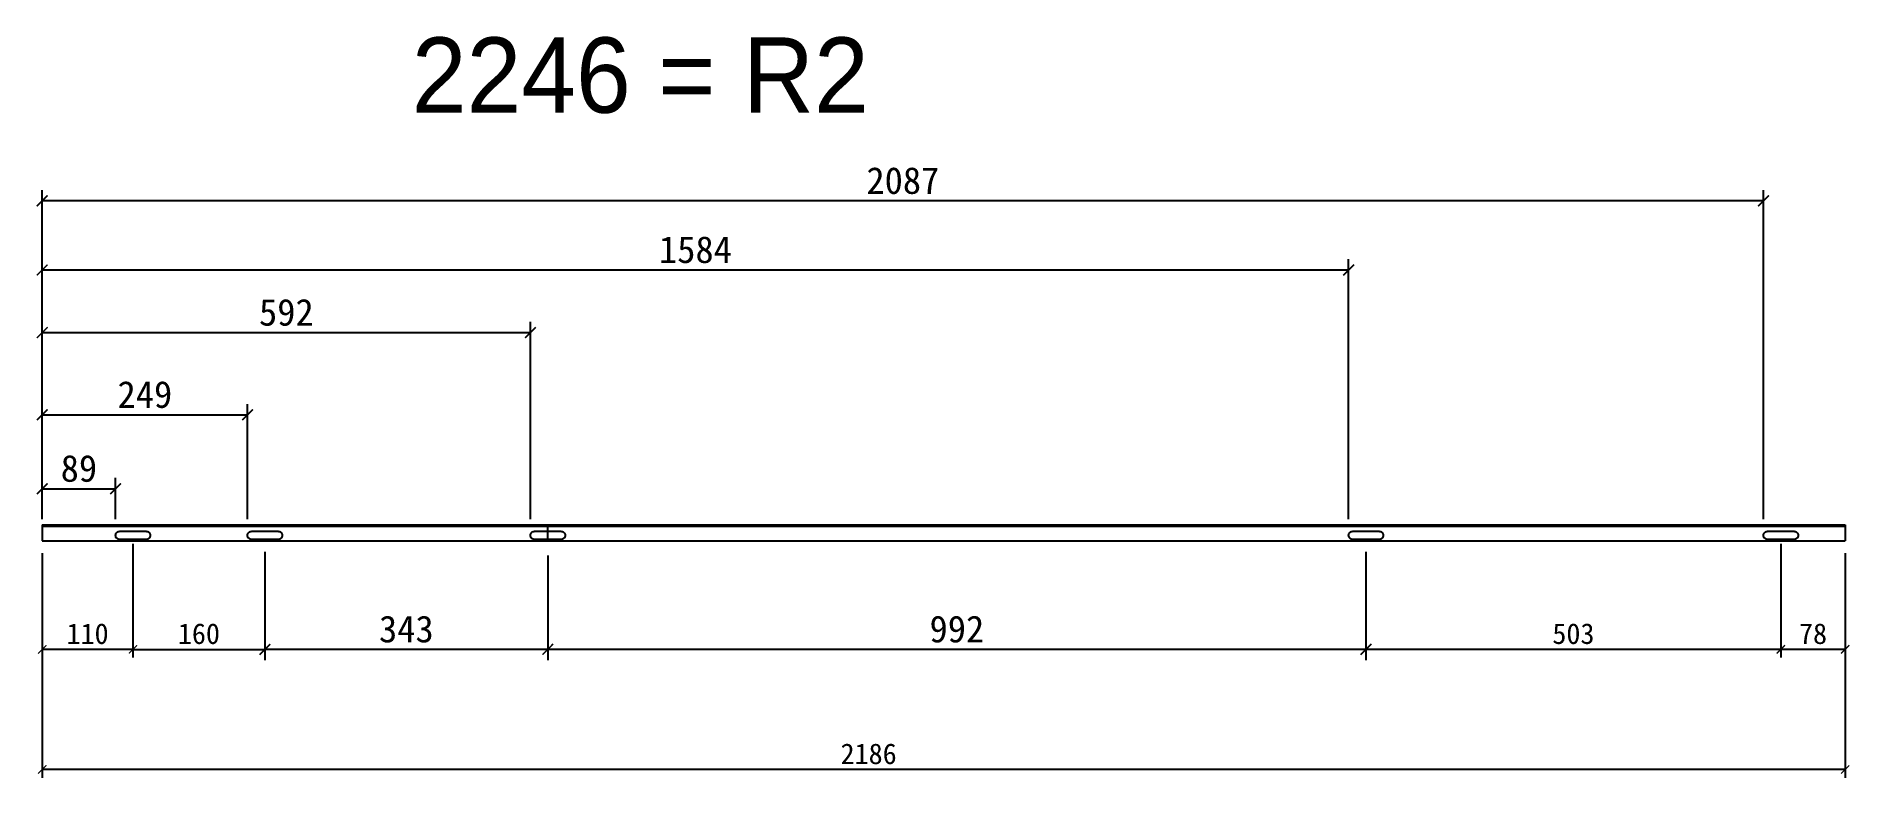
# Model space of a CAD drawing. Header units: millimetres. Extents: x -44117 to 256353, y -2095463 to 65325.
# Drawn here: x 139312 to 141511, y -1105310 to -1104412 of the extents above; entities that cross this region are included whole.
import ezdxf

# ---------------------------------------------------------------- set-up
doc = ezdxf.new("R2010")
doc.units = ezdxf.units.MM
doc.header["$LTSCALE"] = 10
doc.dimstyles.new('ISO-25', dxfattribs={"dimtxt": 2.5, "dimasz": 2.5, "dimexe": 1, "dimexo": 1, "dimtad": 1, "dimtxsty": 'Standard', "dimblk": 'ARCHTICK', "dimcen": 2.5, "dimadec": 0, "dimazin": 0, "dimtfac": 1, "dimtmove": 0, "dimatfit": 3, "dimfxl": 0, "dimarcsym": 0})

msp = doc.modelspace()

# ---------------------------------------------------------------- texts
at = {"insert": (139767.10997, -1104413.22077), "char_height": 91.2356303, "attachment_point": 1}
msp.add_mtext_dynamic_manual_height_columns('{\\fGulim|b0|i0|c129|p50;2246 = R2}', width=2155.3243433, gutter_width=8.14604, heights=[-93.90831], dxfattribs=at)

# ---------------------------------------------------------------- blocks, each defined once
blk = doc.blocks.new('_ArchTick')
at = {"color": 0, "linetype": 'ByBlock', "const_width": 0.15}
blk.add_lwpolyline([(-0.5, -0.5), (0.5, 0.5)], dxfattribs=at)
blk = doc.blocks.new('*D7794')
at = {"color": 0, "lineweight": -2}
for p, q in [((139319, -1105037.9), (139319, -1105310)), ((141505, -1105037.9), (141505, -1105310)), ((141505, -1105300), (139319, -1105300))]:
    blk.add_line(p, q, dxfattribs=at)
at = {"layer": 'Defpoints', "color": 0}
for p in [(139319, -1105022.9), (141505, -1105022.9), (139319, -1105300)]:
    blk.add_point(p, dxfattribs=at)
at = {"color": 0, "lineweight": -2, "xscale": 10, "yscale": 10, "zscale": 10, "rotation": 180}
blk.add_blockref('_ArchTick', (139319, -1105300), dxfattribs=at)
at = {"color": 0, "lineweight": -2, "xscale": 10, "yscale": 10, "zscale": 10}
blk.add_blockref('_ArchTick', (141505, -1105300), dxfattribs=at)
at = {"color": 0, "insert": (140321, -1105281.2), "char_height": 25, "attachment_point": 5}
blk.add_mtext('2186', dxfattribs=at)
blk = doc.blocks.new('*D7795')
at = {"color": 0, "lineweight": -2}
for p, q in [((141427, -1105026.5), (141427, -1105164.5)), ((141505, -1105037.9), (141505, -1105164.5)), ((141505, -1105154.5), (141427, -1105154.5))]:
    blk.add_line(p, q, dxfattribs=at)
at = {"layer": 'Defpoints', "color": 0}
for p in [(141427, -1105011.5), (141505, -1105022.9), (141427, -1105154.5)]:
    blk.add_point(p, dxfattribs=at)
at = {"color": 0, "lineweight": -2, "xscale": 10, "yscale": 10, "zscale": 10, "rotation": 180}
blk.add_blockref('_ArchTick', (141427, -1105154.5), dxfattribs=at)
at = {"color": 0, "lineweight": -2, "xscale": 10, "yscale": 10, "zscale": 10}
blk.add_blockref('_ArchTick', (141505, -1105154.5), dxfattribs=at)
at = {"color": 0, "insert": (141466, -1105135.7), "char_height": 25, "attachment_point": 5}
blk.add_mtext('78', dxfattribs=at)
blk = doc.blocks.new('*D7796')
at = {"color": 0, "lineweight": -2}
for p, q in [((139429, -1105026.5), (139429, -1105164.5)), ((139319, -1105037.9), (139319, -1105164.5)), ((139429, -1105154.5), (139319, -1105154.5))]:
    blk.add_line(p, q, dxfattribs=at)
at = {"layer": 'Defpoints', "color": 0}
for p in [(139429, -1105011.5), (139319, -1105022.9), (139319, -1105154.5)]:
    blk.add_point(p, dxfattribs=at)
at = {"color": 0, "lineweight": -2, "xscale": 10, "yscale": 10, "zscale": 10, "rotation": 180}
blk.add_blockref('_ArchTick', (139319, -1105154.5), dxfattribs=at)
at = {"color": 0, "lineweight": -2, "xscale": 10, "yscale": 10, "zscale": 10}
blk.add_blockref('_ArchTick', (139429, -1105154.5), dxfattribs=at)
at = {"color": 0, "insert": (139374, -1105135.7), "char_height": 25, "attachment_point": 5}
blk.add_mtext('110', dxfattribs=at)
blk = doc.blocks.new('*D7797')
at = {"color": 0, "lineweight": -2}
for p, q in [((140924, -1105036.5), (140924, -1105164.5)), ((141427, -1105036.5), (141427, -1105164.5)), ((141427, -1105154.5), (140924, -1105154.5))]:
    blk.add_line(p, q, dxfattribs=at)
at = {"layer": 'Defpoints', "color": 0}
for p in [(140924, -1105021.5), (141427, -1105021.5), (140924, -1105154.5)]:
    blk.add_point(p, dxfattribs=at)
at = {"color": 0, "lineweight": -2, "xscale": 10, "yscale": 10, "zscale": 10, "rotation": 180}
blk.add_blockref('_ArchTick', (140924, -1105154.5), dxfattribs=at)
at = {"color": 0, "lineweight": -2, "xscale": 10, "yscale": 10, "zscale": 10}
blk.add_blockref('_ArchTick', (141427, -1105154.5), dxfattribs=at)
at = {"color": 0, "insert": (141175.5, -1105135.7), "char_height": 25, "attachment_point": 5}
blk.add_mtext('503', dxfattribs=at)
blk = doc.blocks.new('*D7798')
at = {"color": 0, "lineweight": -2}
for p, q in [((139429, -1105036.5), (139429, -1105164.5)), ((139589, -1105036.5), (139589, -1105164.5)), ((139429, -1105154.5), (139589, -1105154.5))]:
    blk.add_line(p, q, dxfattribs=at)
at = {"layer": 'Defpoints', "color": 0}
for p in [(139429, -1105021.5), (139589, -1105021.5), (139589, -1105154.5)]:
    blk.add_point(p, dxfattribs=at)
at = {"color": 0, "lineweight": -2, "xscale": 10, "yscale": 10, "zscale": 10, "rotation": 180}
blk.add_blockref('_ArchTick', (139429, -1105154.5), dxfattribs=at)
at = {"color": 0, "lineweight": -2, "xscale": 10, "yscale": 10, "zscale": 10}
blk.add_blockref('_ArchTick', (139589, -1105154.5), dxfattribs=at)
at = {"color": 0, "insert": (139509, -1105135.7), "char_height": 25, "attachment_point": 5}
blk.add_mtext('160', dxfattribs=at)
blk = doc.blocks.new('*D7799')
at = {"color": 0, "lineweight": -2}
for p, q in [((139932, -1105041), (139932, -1105167.5)), ((140924, -1105041), (140924, -1105167.5)), ((140924, -1105154.5), (139932, -1105154.5))]:
    blk.add_line(p, q, dxfattribs=at)
at = {"layer": 'Defpoints', "color": 0}
for p in [(139932, -1105021.5), (140924, -1105021.5), (139932, -1105154.5)]:
    blk.add_point(p, dxfattribs=at)
at = {"color": 0, "lineweight": -2, "xscale": 13, "yscale": 13, "zscale": 13, "rotation": 180}
blk.add_blockref('_ArchTick', (139932, -1105154.5), dxfattribs=at)
at = {"color": 0, "lineweight": -2, "xscale": 13, "yscale": 13, "zscale": 13}
blk.add_blockref('_ArchTick', (140924, -1105154.5), dxfattribs=at)
at = {"color": 0, "insert": (140428, -1105130.1), "char_height": 32.5, "attachment_point": 5}
blk.add_mtext('992', dxfattribs=at)
blk = doc.blocks.new('*D7800')
at = {"color": 0, "lineweight": -2}
for p, q in [((139589, -1105041), (139589, -1105167.5)), ((139932, -1105041), (139932, -1105167.5)), ((139932, -1105154.5), (139589, -1105154.5))]:
    blk.add_line(p, q, dxfattribs=at)
at = {"layer": 'Defpoints', "color": 0}
for p in [(139589, -1105021.5), (139932, -1105021.5), (139589, -1105154.5)]:
    blk.add_point(p, dxfattribs=at)
at = {"color": 0, "lineweight": -2, "xscale": 13, "yscale": 13, "zscale": 13, "rotation": 180}
blk.add_blockref('_ArchTick', (139589, -1105154.5), dxfattribs=at)
at = {"color": 0, "lineweight": -2, "xscale": 13, "yscale": 13, "zscale": 13}
blk.add_blockref('_ArchTick', (139932, -1105154.5), dxfattribs=at)
at = {"color": 0, "insert": (139760.5, -1105130.1), "char_height": 32.5, "attachment_point": 5}
blk.add_mtext('343', dxfattribs=at)
blk = doc.blocks.new('*D7801')
at = {"color": 0, "lineweight": -2}
for p, q in [((139319, -1104993.9), (139319, -1104946.9)), ((139408, -1104997), (139408, -1104946.9)), ((139319, -1104959.9), (139408, -1104959.9))]:
    blk.add_line(p, q, dxfattribs=at)
at = {"layer": 'Defpoints', "color": 0}
for p in [(139408, -1104959.9), (139319, -1105013.4), (139408, -1105016.5)]:
    blk.add_point(p, dxfattribs=at)
at = {"color": 0, "lineweight": -2, "xscale": 13, "yscale": 13, "zscale": 13, "rotation": 180}
blk.add_blockref('_ArchTick', (139319, -1104959.9), dxfattribs=at)
at = {"color": 0, "lineweight": -2, "xscale": 13, "yscale": 13, "zscale": 13}
blk.add_blockref('_ArchTick', (139408, -1104959.9), dxfattribs=at)
at = {"color": 0, "insert": (139363.5, -1104935.5), "char_height": 32.5, "attachment_point": 5}
blk.add_mtext('89', dxfattribs=at)
blk = doc.blocks.new('*D7802')
at = {"color": 0, "lineweight": -2}
for p, q in [((139319, -1104993.9), (139319, -1104857.4)), ((139568, -1104997), (139568, -1104857.4)), ((139319, -1104870.4), (139568, -1104870.4))]:
    blk.add_line(p, q, dxfattribs=at)
at = {"layer": 'Defpoints', "color": 0}
for p in [(139568, -1104870.4), (139319, -1105013.4), (139568, -1105016.5)]:
    blk.add_point(p, dxfattribs=at)
at = {"color": 0, "lineweight": -2, "xscale": 13, "yscale": 13, "zscale": 13, "rotation": 180}
blk.add_blockref('_ArchTick', (139319, -1104870.4), dxfattribs=at)
at = {"color": 0, "lineweight": -2, "xscale": 13, "yscale": 13, "zscale": 13}
blk.add_blockref('_ArchTick', (139568, -1104870.4), dxfattribs=at)
at = {"color": 0, "insert": (139443.5, -1104846), "char_height": 32.5, "attachment_point": 5}
blk.add_mtext('249', dxfattribs=at)
blk = doc.blocks.new('*D7803')
at = {"color": 0, "lineweight": -2}
for p, q in [((139319, -1104993.9), (139319, -1104757.8)), ((139319, -1104770.8), (139911, -1104770.8)), ((139911, -1104997), (139911, -1104757.8))]:
    blk.add_line(p, q, dxfattribs=at)
at = {"layer": 'Defpoints', "color": 0}
for p in [(139911, -1104770.8), (139319, -1105013.4), (139911, -1105016.5)]:
    blk.add_point(p, dxfattribs=at)
at = {"color": 0, "lineweight": -2, "xscale": 13, "yscale": 13, "zscale": 13, "rotation": 180}
blk.add_blockref('_ArchTick', (139319, -1104770.8), dxfattribs=at)
at = {"color": 0, "lineweight": -2, "xscale": 13, "yscale": 13, "zscale": 13}
blk.add_blockref('_ArchTick', (139911, -1104770.8), dxfattribs=at)
at = {"color": 0, "insert": (139615, -1104746.4), "char_height": 32.5, "attachment_point": 5}
blk.add_mtext('592', dxfattribs=at)
blk = doc.blocks.new('*D7792')
at = {"color": 0, "lineweight": -2}
for p, q in [((139319, -1104993.9), (139319, -1104681.9)), ((140903, -1104997), (140903, -1104681.9)), ((139319, -1104694.9), (140903, -1104694.9))]:
    blk.add_line(p, q, dxfattribs=at)
at = {"layer": 'Defpoints', "color": 0}
for p in [(140903, -1104694.9), (139319, -1105013.4), (140903, -1105016.5)]:
    blk.add_point(p, dxfattribs=at)
at = {"color": 0, "lineweight": -2, "xscale": 13, "yscale": 13, "zscale": 13, "rotation": 180}
blk.add_blockref('_ArchTick', (139319, -1104694.9), dxfattribs=at)
at = {"color": 0, "lineweight": -2, "xscale": 13, "yscale": 13, "zscale": 13}
blk.add_blockref('_ArchTick', (140903, -1104694.9), dxfattribs=at)
at = {"color": 0, "insert": (140111, -1104670.5), "char_height": 32.5, "attachment_point": 5}
blk.add_mtext('1584', dxfattribs=at)
blk = doc.blocks.new('*D7793')
at = {"color": 0, "lineweight": -2}
for p, q in [((139319, -1104997), (139319, -1104598.2)), ((141406, -1104611.2), (139319, -1104611.2)), ((141406, -1104997), (141406, -1104598.2))]:
    blk.add_line(p, q, dxfattribs=at)
at = {"layer": 'Defpoints', "color": 0}
for p in [(139319, -1104611.2), (139319, -1105016.5), (141406, -1105016.5)]:
    blk.add_point(p, dxfattribs=at)
at = {"color": 0, "lineweight": -2, "xscale": 13, "yscale": 13, "zscale": 13, "rotation": 180}
blk.add_blockref('_ArchTick', (139319, -1104611.2), dxfattribs=at)
at = {"color": 0, "lineweight": -2, "xscale": 13, "yscale": 13, "zscale": 13}
blk.add_blockref('_ArchTick', (141406, -1104611.2), dxfattribs=at)
at = {"color": 0, "insert": (140362.5, -1104586.8), "char_height": 32.5, "attachment_point": 5}
blk.add_mtext('2087', dxfattribs=at)

# ---------------------------------------------------------------- dimensions: what is measured, and where the dimension line sits
for base, p1, p2, picture, middle in [((139318.98378, -1104611.17118), (141405.98837, -1105016.47338), (139318.98378, -1105016.47338), '*D7793', (140362.48607, -1104586.79618)), ((140902.98838, -1104694.87278), (139318.98378, -1105013.37338), (140902.98838, -1105016.46393), '*D7792', (140110.98608, -1104670.49778)), ((139910.98619, -1104770.78225), (139318.98378, -1105013.37338), (139910.98619, -1105016.45991), '*D7803', (139614.98498, -1104746.40725)), ((139567.98837, -1104870.36908), (139318.98378, -1105013.37338), (139567.98837, -1105016.47338), '*D7802', (139443.48607, -1104845.99408)), ((139407.98837, -1104959.91874), (139318.98378, -1105013.37338), (139407.98837, -1105016.47338), '*D7801', (139363.48607, -1104935.54374))]:
    dim = msp.add_linear_dim(base=base, p1=p1, p2=p2, dimstyle='ISO-25', override={"dimscale": 13, "dimasz": 1, "dimexo": 1.5})
    dim.commit()
    dim.dimension.update_dxf_attribs({"geometry": picture, "text_midpoint": middle})
for base, p1, p2, override, picture, middle in [((139318.98378, -1105154.46297), (139428.98837, -1105011.47338), (139318.98378, -1105022.87338), {"dimscale": 10, "dimasz": 1, "dimexo": 1.5}, '*D7796', (139373.98607, -1105135.71297)), ((141426.98837, -1105154.46297), (141504.98857, -1105022.87338), (141426.98837, -1105011.47338), {"dimscale": 10, "dimasz": 1, "dimexo": 1.5}, '*D7795', (141465.98847, -1105135.71297)), ((139588.98837, -1105154.46297), (139428.98837, -1105021.47338), (139588.98837, -1105021.47338), {"dimscale": 10, "dimasz": 1, "dimexo": 1.5}, '*D7798', (139508.98837, -1105135.71297)), ((139588.98837, -1105154.46297), (139931.98617, -1105021.47338), (139588.98837, -1105021.47338), {"dimscale": 13, "dimasz": 1, "dimexo": 1.5}, '*D7800', (139760.48727, -1105130.08797)), ((139931.98617, -1105154.46297), (140923.98837, -1105021.47338), (139931.98617, -1105021.47338), {"dimscale": 13, "dimasz": 1, "dimexo": 1.5}, '*D7799', (140427.98727, -1105130.08797)), ((140923.98837, -1105154.46297), (141426.98837, -1105021.47338), (140923.98837, -1105021.47338), {"dimscale": 10, "dimasz": 1, "dimexo": 1.5}, '*D7797', (141175.48837, -1105135.71297))]:
    dim = msp.add_linear_dim(base=base, p1=p1, p2=p2, angle=180, dimstyle='ISO-25', override=override)
    dim.commit()
    dim.dimension.update_dxf_attribs({"geometry": picture, "text_midpoint": middle})
dim = msp.add_linear_dim(base=(139318.98378, -1105299.9964), p1=(141504.98857, -1105022.87338), p2=(139318.98378, -1105022.87338), angle=180, dimstyle='ISO-25', override={"dimscale": 10, "dimasz": 1, "dimexo": 1.5})
dim.commit()
dim.dimension.update_dxf_attribs({"geometry": '*D7794', "text_midpoint": (140320.98617, -1105299.9964), "dimtype": 160})

# ---------------------------------------------------------------- linework, layer by layer
at = {"linetype": 'Continuous'}
for p, q in [((139318.98378, -1105003.87338), (141504.98857, -1105003.87338)), ((139318.98378, -1105005.27338), (141504.98857, -1105005.27338)), ((139318.98378, -1105022.87338), (141504.98857, -1105022.87338))]:
    msp.add_line(p, q, dxfattribs=at)
for p, q in [((139318.98378, -1105003.87338), (139318.98378, -1105022.87338)), ((139931.98617, -1105022.87338), (139931.98617, -1105005.27338)), ((141504.98857, -1105003.87338), (141504.98857, -1105022.87338))]:
    msp.add_line(p, q)
at = {"color": 2, "linetype": 'Continuous'}
for points in [[(139449.98837, -1105016.47338), (139449.98837, -1105016.47338, -0.4142135624), (139444.98837, -1105021.47338), (139412.98837, -1105021.47338, -0.4142135624), (139407.98837, -1105016.47338), (139407.98837, -1105016.47338, -0.4142135624), (139412.98837, -1105011.47338), (139444.98837, -1105011.47338, -0.4142135624)], [(139609.98837, -1105016.47338), (139609.98837, -1105016.47338, -0.4142135624), (139604.98837, -1105021.47338), (139572.98837, -1105021.47338, -0.4142135624), (139567.98837, -1105016.47338), (139567.98837, -1105016.47338, -0.4142135624), (139572.98837, -1105011.47338), (139604.98837, -1105011.47338, -0.4142135624)], [(139952.98617, -1105016.47338), (139952.98617, -1105016.47338, -0.4142135624), (139947.98617, -1105021.47338), (139915.98617, -1105021.47338, -0.4142135624), (139910.98617, -1105016.47338), (139910.98617, -1105016.47338, -0.4142135624), (139915.98617, -1105011.47338), (139947.98617, -1105011.47338, -0.4142135624)], [(140944.98837, -1105016.47338), (140944.98837, -1105016.47338, -0.4142135624), (140939.98837, -1105021.47338), (140907.98837, -1105021.47338, -0.4142135624), (140902.98837, -1105016.47338), (140902.98837, -1105016.47338, -0.4142135624), (140907.98837, -1105011.47338), (140939.98837, -1105011.47338, -0.4142135624)], [(141447.98837, -1105016.47338), (141447.98837, -1105016.47338, -0.4142135624), (141442.98837, -1105021.47338), (141410.98837, -1105021.47338, -0.4142135624), (141405.98837, -1105016.47338), (141405.98837, -1105016.47338, -0.4142135624), (141410.98837, -1105011.47338), (141442.98837, -1105011.47338, -0.4142135624)]]:
    msp.add_lwpolyline(points, format="xyb", close=True, dxfattribs=at)

msp.set_redraw_order([(e.dxf.handle, doc.entitydb.next_handle()) for e in msp.query("TEXT MTEXT ATTDEF DIMENSION ARC_DIMENSION")])  # texts and dimensions are drawn at this point

doc.saveas('drawing.dxf')
